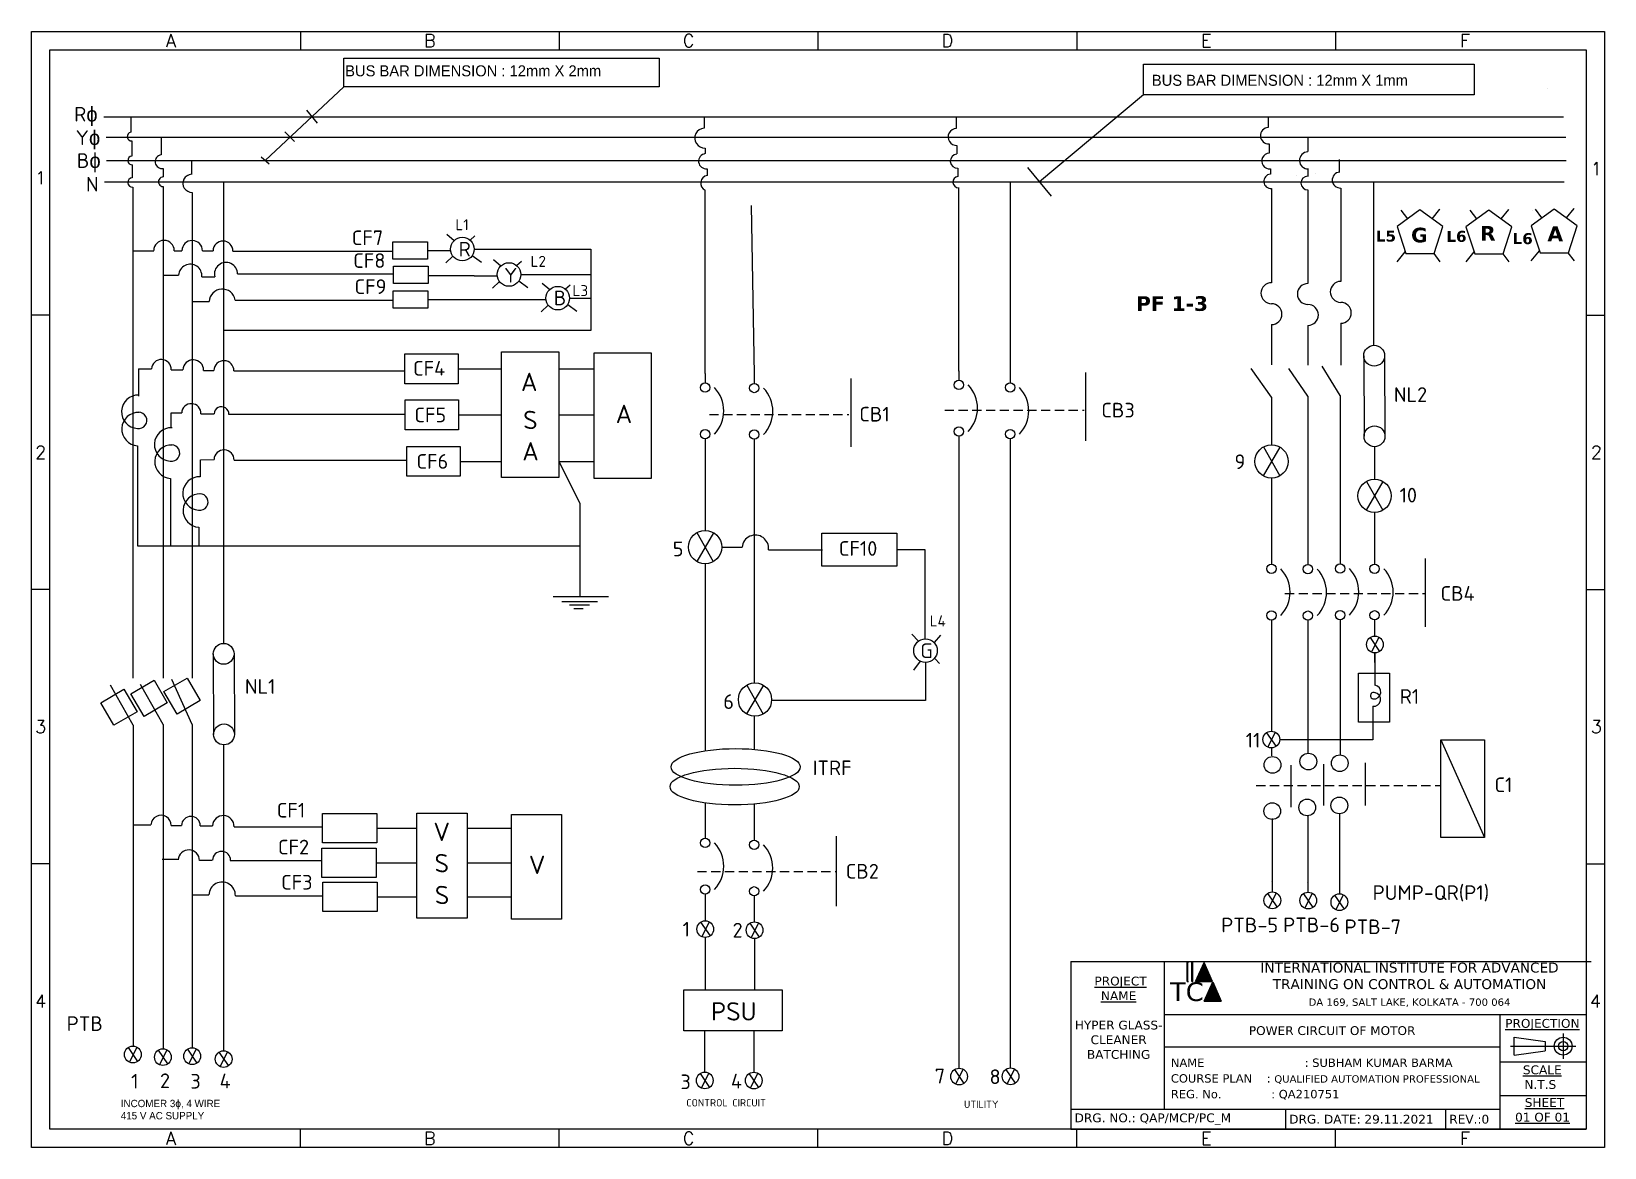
# Model space of a CAD drawing. Header units: millimetres. Extents: x 0 to 63260, y -9015 to 3579.
# Drawn here: x 38021 to 42308, y -3861 to -818 of the extents above; entities that cross this region are included whole.
import ezdxf
from ezdxf.enums import TextEntityAlignment as Align

# ---------------------------------------------------------------- set-up
doc = ezdxf.new("R2010")
doc.units = ezdxf.units.MM
doc.header["$LTSCALE"] = 10
doc.linetypes.add('DASHED', pattern=[0.75, 0.5, -0.25])
doc.styles.add('style2', font='verdana.ttf')

msp = doc.modelspace()

# ---------------------------------------------------------------- texts
at = {"color": 140, "style": 'style2'}
msp.add_text('TC', height=50.87, dxfattribs=at).set_placement((41170.1, -3460.9), align=Align.CENTER)
at = {"color": 2, "char_height": 35, "attachment_point": 5, "style": 'style2'}
for s, insert, width in [('{\\Fromans|c0;A}', (38401.5, -842.5), 705.35), ('{\\Fromans|c0;B}', (39106.9, -842.5), 705.35), ('{\\Fromans|c0;C}', (39812.2, -842.5), 705.35), ('{\\Fromans|c0;D}', (40517.6, -842.5), 705.35), ('{\\Fromans|c0;E}', (41222.9, -842.5), 705.35), ('\\pxqc;{\\Fromans|c0;F}', (41928.3, -842.5), 705.35), ('{\\Fromans|c0;1}', (38046.4, -1216.6), 50), ('{\\Fromans|c0;1}', (42286.3, -1191.6), 50), ('{\\Fromans|c0;2}', (38046.4, -1964.9), 50), ('{\\Fromans|c0;2}', (42286.3, -1964.9), 50), ('{\\Fromans|c0;3}', (38046.4, -2713.1), 50), ('{\\Fromans|c0;3}', (42286.3, -2713.1), 50), ('{\\Fromans|c0;4}', (38046.4, -3461.4), 50), ('{\\Fromans|c0;4}', (42283.5, -3461.4), 50), ('{\\Fromans|c0;A}', (38401.5, -3835.5), 705.35), ('{\\Fromans|c0;B}', (39106.9, -3835.5), 705.35), ('{\\Fromans|c0;C}', (39812.2, -3835.5), 705.35), ('{\\Fromans|c0;D}', (40517.6, -3835.5), 705.35), ('{\\Fromans|c0;E}', (41222.9, -3835.5), 705.35), ('\\pxqc;{\\Fromans|c0;F}', (41928.3, -3835.5), 705.35)]:
    msp.add_mtext(s, dxfattribs=dict(at, insert=insert, width=width))
at = {"lineweight": 9, "ltscale": 5, "attachment_point": 1}
for s, width, insert, char_height in [('BUS BAR DIMENSION : 12mm X 2mm', 875.322, (38876.3, -909.9), 30), ('BUS BAR DIMENSION : 12mm X 1mm', 875.322, (41074.8, -935.7), 30), ('{\\fISOCPEUR|b1|i0|c0|p34;Rɸ}', 22.558, (38137.7, -1023.1), 40), ('{\\fISOCPEUR|b1|i0|c0|p34;Yɸ}', 22.558, (38141.9, -1087), 40), ('{\\fISOCPEUR|b1|i0|c0|p34;Bɸ}', 22.558, (38145, -1149.6), 40), ('{\\fISOCPEUR|b1|i0|c0|p34;N}', 22.558, (38170, -1214.1), 40), ('{\\fISOCPEUR|b1|i0|c0|p34;CF7}', 22.558, (38894.4, -1360.1), 40), ('{\\fISOCPEUR|b1|i0|c0|p34;L1}', 66.683, (39176.5, -1329.4), 30), ('{\\fVerdana|b1|i0|c0|p34;L5}', 51.97, (41685.2, -1360.5), 30), ('{\\fVerdana|b1|i0|c0|p34;G}', 72.089, (41781.2, -1352.6), 40), ('{\\fVerdana|b1|i0|c0|p34;L6}', 51.97, (41877.5, -1361.2), 30), ('{\\fVerdana|b1|i0|c0|p34;R}', 72.089, (41969.4, -1348), 40), ('{\\fVerdana|b1|i0|c0|p34;L6}', 51.97, (42057.9, -1367.3), 30), ('{\\fVerdana|b1|i0|c0|p34;A}', 72.089, (42152.9, -1349.3), 40), ('{\\fISOCPEUR|b1|i0|c0|p34;R}', 22.558, (39185.6, -1391.1), 40), ('{\\fISOCPEUR|b1|i0|c0|p34;CF8}', 22.558, (38898.3, -1422.2), 40), ('{\\fISOCPEUR|b1|i0|c0|p34;L2}', 66.683, (39381.5, -1429.3), 30), ('{\\fISOCPEUR|b1|i0|c0|p34;CF9}', 22.558, (38901.9, -1493.3), 40), ('{\\fISOCPEUR|b1|i0|c0|p34;Y}', 22.558, (39309.5, -1462.1), 40), ('{\\fISOCPEUR|b1|i0|c0|p34;B}', 22.558, (39444.7, -1524), 40), ('{\\fISOCPEUR|b1|i0|c0|p34;L3}', 66.683, (39495.8, -1509.1), 30), ('{\\fVerdana|b1|i0|c0|p34;PF 1-3}', 334.848, (41031.8, -1539.4), 40), ('{\\fISOCPEUR|b1|i0|c0|p34;CF4}', 22.558, (39061.4, -1715.9), 40), ('{\\fISOCPEUR|b1|i0|c0|p34;A}', 22.558, (39355.4, -1748), 50), ('{\\fISOCPEUR|b1|i0|c0|p34;NL2}', 22.558, (41734.4, -1787.6), 40), ('{\\fISOCPEUR|b1|i0|c0|p34;CF5}', 22.558, (39065, -1843), 40), ('{\\fISOCPEUR|b1|i0|c0|p34;A}', 22.558, (39613.6, -1835.3), 50), ('{\\fISOCPEUR|b1|i0|c0|p34;CB1}', 22.558, (40277.6, -1841), 40), ('{\\fISOCPEUR|b1|i0|c0|p34;CB3}', 22.558, (40937.2, -1830), 40), ('{\\fISOCPEUR|b1|i0|c0|p34;S}', 22.558, (39361.3, -1851.7), 50), ('{\\fISOCPEUR|b1|i0|c0|p34;CF6}', 22.558, (39070.7, -1969.8), 40), ('{\\fISOCPEUR|b1|i0|c0|p34;A}', 22.558, (39359, -1937.2), 50), ('{\\fISOCPEUR|b1|i0|c0|p34;9}', 22.558, (41300, -1970.7), 40), ('{\\fISOCPEUR|b1|i0|c0|p34;10}', 22.558, (41749.9, -2061.7), 40), ('{\\fISOCPEUR|b1|i0|c0|p34;5}', 22.558, (39769.1, -2208.3), 40), ('{\\fISOCPEUR|b1|i0|c0|p34;CF10}', 22.558, (40221.7, -2207.1), 40), ('{\\fISOCPEUR|b1|i0|c0|p34;CB4}', 22.558, (41861.6, -2329.7), 40), ('{\\fISOCPEUR|b1|i0|c0|p34;L4}', 66.683, (40469.2, -2409.8), 30), ('{\\fISOCPEUR|b1|i0|c0|p34;G}', 22.558, (40443.7, -2485.9), 40), ('{\\fISOCPEUR|b1|i0|c0|p34;NL1}', 22.558, (38603.1, -2583.4), 40), ('{\\fISOCPEUR|b1|i0|c0|p34;R1}', 22.558, (41750.3, -2610.6), 40), ('{\\fISOCPEUR|b1|i0|c0|p34;6}', 22.558, (39906.8, -2624.7), 40), ('{\\fISOCPEUR|b1|i0|c0|p34;11}', 22.558, (41330.7, -2729.8), 40), ('{\\fISOCPEUR|b1|i0|c0|p34;ITRF}', 22.558, (40150.4, -2805.3), 40), ('{\\fISOCPEUR|b1|i0|c0|p34;C1}', 22.558, (42008.6, -2851.4), 40), ('{\\fISOCPEUR|b1|i0|c0|p34;CF1}', 22.558, (38690, -2920.8), 40), ('{\\fISOCPEUR|b1|i0|c0|p34;V}', 22.558, (39116.9, -2974.7), 50), ('{\\fISOCPEUR|b1|i0|c0|p34;CF2}', 22.558, (38693.2, -3021.3), 40), ('{\\fISOCPEUR|b1|i0|c0|p34;S}', 22.558, (39119.8, -3060.2), 50), ('{\\fISOCPEUR|b1|i0|c0|p34;V}', 22.558, (39376.9, -3064.7), 50), ('{\\fISOCPEUR|b1|i0|c0|p34;CF3}', 22.558, (38701.8, -3117.2), 40), ('{\\fISOCPEUR|b1|i0|c0|p34;CB2}', 22.558, (40240.5, -3087.2), 40), ('{\\fISOCPEUR|b1|i0|c0|p34;S}', 22.558, (39120.6, -3146.9), 50), ('{\\fISOCPEUR|b1|i0|c0|p34;PUMP-QR(P1)}', 40, (41676.5, -3145.5), 40), ('{\\fISOCPEUR|b1|i0|c0|p34;1}', 22.558, (39795.9, -3245.2), 40), ('{\\fISOCPEUR|b1|i0|c0|p34;2}', 22.558, (39932.2, -3247.9), 40), ('{\\fISOCPEUR|b1|i0|c0|p34;PTB-5}', 22.558, (41263.9, -3233.8), 40), ('{\\fISOCPEUR|b1|i0|c0|p34;PTB-6}', 22.558, (41432.6, -3233.3), 40), ('{\\fISOCPEUR|b1|i0|c0|p34;PTB-7}', 22.558, (41600, -3238.7), 40), ('{\\fISOCPEUR|b1|i0|c0|p34;PSU}', 22.558, (39873.4, -3464.3), 50), ('{\\fISOCPEUR|b1|i0|c0|p34;PTB}', 22.558, (38117.4, -3502.6), 40), ('{\\fISOCPEUR|b1|i0|c0|p34;1}', 22.558, (38293, -3659.7), 40), ('{\\fISOCPEUR|b1|i0|c0|p34;2}', 22.558, (38371.7, -3658.4), 40), ('{\\fISOCPEUR|b1|i0|c0|p34;3}', 22.558, (38454.5, -3659.8), 40), ('{\\fISOCPEUR|b1|i0|c0|p34;4}', 22.558, (38534.2, -3659), 40), ('{\\fISOCPEUR|b1|i0|c0|p34;3}', 22.558, (39790.1, -3661.3), 40), ('{\\fISOCPEUR|b1|i0|c0|p34;4}', 22.558, (39927.7, -3659.4), 40), ('{\\fISOCPEUR|b1|i0|c0|p34;7}', 22.558, (40483, -3645.5), 40), ('{\\fISOCPEUR|b1|i0|c0|p34;8}', 22.558, (40632.4, -3647.4), 40), ('INCOMER 3{\\fISOCPEUR|b0|i0|c0|p34;ɸ}, 4 WIRE\\P415 V AC SUPPLY', 364.261, (38264.8, -3730.3), 20), ('{\\fISOCPEUR|b0|i0|c0|p34;CONTROL CIRCUIT}', 364.261, (39806.1, -3728.4), 20), ('{\\fISOCPEUR|b1|i0|c0|p34;UTILITY}', 228.063, (40562.8, -3732.5), 20)]:
    msp.add_mtext_dynamic_manual_height_columns(s, width=width, gutter_width=12.5, heights=[0], dxfattribs=dict(at, insert=insert, char_height=char_height))
at = {"color": 140, "width": 963.119, "attachment_point": 2, "style": 'style2'}
for s, insert, char_height in [('INTERNATIONAL INSTITUTE FOR ADVANCED\\PTRAINING ON CONTROL & AUTOMATION', (41776.9, -3356.4), 27), ('DA 169, SALT LAKE, KOLKATA - 700 064', (41776.9, -3454.1), 20)]:
    msp.add_mtext(s, dxfattribs=dict(at, insert=insert, char_height=char_height))
at = {"color": 211, "char_height": 24, "style": 'style2'}
for s, insert, width, attachment_point in [('\\pxqc;\\P {\\LPROJECT\\PNAME} \\P\\PHYPER GLASS-\\PCLEANER \\PBATCHING', (40856.8, -3486.8), 254.85, 4), ('\\pxqc;{\\LPROJECTION} ', (42139.1, -3525.2), 235, 5), ('\\pxqc;POWER CIRCUIT OF MOTOR', (41566, -3541.9), 914.86, 5), (' {\\LSCALE} \\PN.T.S\\P ', (42133.5, -3688.8), 235, 5), (' {\\LSHEET\\P01 OF 01\\P} ', (42139.5, -3777.9), 235, 5), (' DRG. NO.: QAP/MCP/PC_M', (40853.7, -3783.4), 579.277, 4), (' DRG. DATE: 29.11.2021', (41438.6, -3783.4), 457.43, 4), (' REV.:0 ', (41874.9, -3783.4), 457.43, 4)]:
    msp.add_mtext(s, dxfattribs=dict(at, insert=insert, width=width, attachment_point=attachment_point))
at = {"color": 211, "insert": (41035.3, -3674), "char_height": 22.8, "width": 1173.883, "attachment_point": 4, "line_spacing_factor": 1.125, "style": 'style2'}
msp.add_mtext('^INAME^I^I^I: SUBHAM KUMAR BARMA\\P^ICOURSE PLAN    : {\\H0.87719x;QUALIFIED AUTOMATION PROFESSIONAL}              \\P^IREG. No.^I^I: QA210751', dxfattribs=at)

# ---------------------------------------------------------------- blocks, each defined once
blk = doc.blocks.new('Circuit Breaker')
at = {"color": 7}
for p, q in [((0, 0), (0.049999, 0)), ((0.349999, 0), (0.399999, 0))]:
    blk.add_line(p, q, dxfattribs=at)
for centre in [(0.074999, 0), (0.324999, 0)]:
    blk.add_circle(centre, 0.025, dxfattribs=at)
blk.add_arc((0.199999, -0.081249), 0.18125, 46.39717, 133.6028, dxfattribs=at)
blk = doc.blocks.new('Fuse')
at = {"color": 7}
for p, q in [((0, 0), (0.05, 0)), ((0.35, 0), (0.4, 0))]:
    blk.add_line(p, q, dxfattribs=at)
for centre, start, end in [((0.125, 0), 180, 0), ((0.275, 0), 0, 180)]:
    blk.add_arc(centre, 0.075, start, end, dxfattribs=at)

# ---------------------------------------------------------------- hatches: boundary and pattern name
h = msp.add_hatch(color=140)
h.paths.add_polyline_path([(41174.2, -3355.8), (41171.2, -3355.8), (41171.2, -3408.1), (41174.2, -3408.1)])
h.paths.add_polyline_path([(41186.4, -3355.8), (41183.4, -3355.8), (41183.4, -3408.1), (41186.4, -3408.1)])
for color, points in [(2, [(41217.1, -3355.8), (41194, -3408.1), (41240.1, -3408.1)]), (1, [(41240.5, -3409.1), (41217.5, -3461.4), (41263.5, -3461.4)])]:
    msp.add_hatch(color=color).paths.add_polyline_path(points)

# ---------------------------------------------------------------- linework, layer by layer
at = {"color": 6}
for p, q in [((38754.2, -817.5), (38754.2, -867.5)), ((39459.6, -817.5), (39459.6, -867.5)), ((40164.9, -817.5), (40164.9, -867.5)), ((40870.3, -817.5), (40870.3, -867.5)), ((41575.6, -817.5), (41575.6, -867.5)), ((38071.4, -1590.8), (38021.4, -1590.8)), ((42258.5, -1590.8), (42308.2, -1590.8)), ((38071.4, -2339), (38021.4, -2339)), ((42258.5, -2339), (42308.5, -2339)), ((38071.4, -3087.3), (38021.4, -3087.3)), ((42258.5, -3087.3), (42308.5, -3087.3)), ((38754.2, -3860.5), (38754.2, -3810.5)), ((39459.6, -3860.5), (39459.6, -3810.5)), ((40164.9, -3860.5), (40164.9, -3810.5)), ((40870.3, -3860.5), (40870.3, -3810.5)), ((41575.6, -3860.5), (41575.6, -3810.5))]:
    msp.add_line(p, q, dxfattribs=at)
at = {"lineweight": 9, "ltscale": 5}
for p, q in [((38872.5, -968.4), (38658.4, -1169.1)), ((42153.3, -972), (42153.3, -972)), ((42153.3, -972), (42153.3, -972)), ((41052.2, -990.6), (40768.4, -1227.7)), ((38218.9, -1050.2), (42197, -1050.2)), ((38292.4, -1050.2), (38292.4, -1092.5)), ((38770.5, -1032.3), (38800.2, -1068)), ((39854.6, -1050.2), (39854.6, -1081.4)), ((40541.9, -1050.2), (40541.9, -1082)), ((41364.8, -1050.2), (41392.1, -1050.2)), ((41392.1, -1050.2), (41392.1, -1079.4)), ((38224.5, -1105.4), (42202.6, -1105.4)), ((38374.9, -1105.4), (38374.9, -1153.6)), ((38711.7, -1091), (38738.6, -1117.3)), ((40541.9, -1082), (40541.9, -1082)), ((41499.6, -1108.9), (41499.6, -1145.2)), ((38295.1, -1116.1), (38295.1, -1157.5)), ((38738.6, -1117.3), (38738.6, -1117.3)), ((39857.5, -1135.4), (39857.5, -1150.7)), ((40543.5, -1128.4), (40543.5, -1151.6)), ((41394.2, -1124.3), (41394.2, -1149.3)), ((38226, -1169.1), (42204.1, -1169.1)), ((38295.8, -1181.2), (38295.8, -1216.6)), ((38380.5, -1191.5), (38380.5, -1214.3)), ((38457.6, -1168.1), (38457.6, -1207.1)), ((38638.9, -1169.1), (38830.7, -1169.1)), ((38647.8, -1159.6), (38669, -1178.2)), ((38658.4, -1169.1), (38658.4, -1169.1)), ((38669, -1178.2), (38669, -1178.2)), ((39862.9, -1191.7), (39862.9, -1210.5)), ((40546.4, -1190.3), (40546.4, -1212.8)), ((40736.2, -1188.8), (40800.6, -1266.7)), ((41397.8, -1192.1), (41397.8, -1206.7)), ((41500.2, -1191.8), (41500.2, -1212.7)), ((41585.5, -1166.7), (41585.5, -1202)), ((38220.4, -1227.7), (42198.5, -1227.7)), ((38297.4, -1242.1), (38297.4, -2581.1)), ((38380.4, -1240.4), (38380.4, -2581.1)), ((38380.5, -1214.3), (38380.5, -1214.3)), ((38445.8, -1208), (38445.8, -1208)), ((38545, -1227.7), (38545, -2486)), ((39991, -1227.7), (39991, -1227.7)), ((40549, -1743.7), (40548.9, -1243.1)), ((40688.9, -1227.7), (40688.9, -1753.3)), ((40768.4, -1227.7), (40768.4, -1227.7)), ((41468, -1209.2), (41468, -1209.2)), ((41519.5, -1204.4), (41519.5, -1204.4)), ((41678.9, -1228.2), (41678.9, -1482.8)), ((38459.6, -1256.3), (38459.6, -2581.1)), ((39857.3, -1750.5), (39857.2, -1249.9)), ((39857.2, -1249.9), (39857.2, -1249.9)), ((41401, -1245.8), (41401, -1483.5)), ((41500, -1249.3), (41500, -1485.7)), ((41589.7, -1245), (41589.7, -1480.4)), ((39982.8, -1292), (39991, -1753)), ((41772.2, -1328.3), (41754.3, -1304.6)), ((41754.3, -1304.6), (41754.3, -1304.6)), ((41838.6, -1328.2), (41860, -1302.1)), ((41860, -1302.1), (41860, -1302.1)), ((41960.1, -1328.8), (41942.2, -1305.1)), ((41942.2, -1305.1), (41942.2, -1305.1)), ((42026.6, -1328.8), (42048, -1302.6)), ((42048, -1302.6), (42048, -1302.6)), ((42112, -1306.7), (42112, -1306.7)), ((42137.9, -1326.1), (42120, -1302.4)), ((42204.4, -1326), (42225.7, -1299.9)), ((42225.7, -1299.9), (42225.7, -1299.9)), ((39153.5, -1369.9), (39173.8, -1387.2)), ((39100.6, -1414.6), (39163.1, -1414.6)), ((39229.5, -1374.9), (39216.9, -1386.6)), ((39227.9, -1410.9), (39546, -1410.9)), ((39546, -1410.9), (39546, -1632.6)), ((38297.4, -1415.2), (38354.7, -1415.2)), ((38410.6, -1415.3), (38431.4, -1415.3)), ((38487.4, -1415.7), (38487.4, -1415.7)), ((38487.4, -1415.7), (38516.2, -1415.7)), ((38570.5, -1416.5), (39006.1, -1416.5)), ((39169.9, -1430.2), (39150.8, -1448)), ((39150.8, -1448), (39150.8, -1448)), ((39222.8, -1428.3), (39247.4, -1446.4)), ((39280.5, -1439.2), (39300.8, -1456.6)), ((39356.5, -1444.3), (39343.9, -1456)), ((41743, -1445.2), (41765.2, -1418.1)), ((41860.6, -1445.2), (41843.8, -1423)), ((41931, -1445.8), (41953.2, -1418.6)), ((42048.6, -1445.8), (42031.8, -1423.5)), ((42108.7, -1443), (42131, -1415.8)), ((42226.4, -1443), (42209.5, -1420.8)), ((38380.4, -1481.7), (38422.4, -1481.7)), ((38485.8, -1486.3), (38520.8, -1486.3)), ((38583.2, -1478.8), (39008.4, -1478.8)), ((39227.6, -1484), (39102.9, -1484)), ((39227.6, -1484), (39290.1, -1484)), ((39296.9, -1499.6), (39277.8, -1517.3)), ((39349.8, -1497.6), (39374.4, -1515.7)), ((39354.9, -1480.2), (39546, -1480.2)), ((41401, -1483.5), (41401, -1483.5)), ((41678.9, -1482.8), (41678.9, -1673.2)), ((39277.8, -1517.3), (39277.8, -1517.3)), ((39413.4, -1503.7), (39433.7, -1521.1)), ((39489.5, -1508.8), (39476.8, -1520.5)), ((38459.6, -1554.1), (38505.7, -1554.1)), ((38576.2, -1549.8), (39007.2, -1549.8)), ((39101.8, -1548.4), (39360.9, -1548.4)), ((39360.5, -1548.5), (39423, -1548.5)), ((39429.9, -1564.1), (39410.8, -1581.8)), ((39410.8, -1581.8), (39410.8, -1581.8)), ((39482.7, -1562.1), (39507.4, -1580.2)), ((39487.8, -1544.7), (39546, -1544.7)), ((39546, -1632.6), (38545, -1632.6)), ((41400.7, -1635.9), (41400.7, -1726.5)), ((41500, -1638.1), (41500, -1727.2)), ((41589.6, -1632.3), (41589.6, -1727.2)), ((41652.3, -1701.6), (41653.2, -1921.3)), ((41709.1, -1701.6), (41710, -1921.2)), ((38312.8, -1737.3), (38312.8, -1811.6)), ((38312.8, -1737.3), (38348.7, -1737.3)), ((38402.2, -1739.9), (38434.2, -1739.9)), ((38434.2, -1739.9), (38434.2, -1739.9)), ((38490.5, -1741.6), (38518.4, -1741.6)), ((38518.4, -1741.6), (38518.4, -1741.6)), ((39184.3, -1737.4), (39302.5, -1737.4)), ((39458.6, -1737.4), (39554.6, -1737.4)), ((39991, -1753), (39991, -1753)), ((40894.2, -1747.3), (40894.2, -1933.9)), ((41400.6, -1815), (41345.6, -1736.6)), ((41345.6, -1736.6), (41345.6, -1736.6)), ((41500, -1811.6), (41447.7, -1736.6)), ((41447.7, -1736.6), (41447.7, -1736.6)), ((41500, -1727.2), (41500, -1727.2)), ((41587.9, -1810.4), (41538.9, -1730.3)), ((41589.6, -1727.2), (41589.6, -1727.2)), ((40254.8, -1763.6), (40254.8, -1950.3)), ((41400.6, -1815), (41400.6, -1944.5)), ((41400.6, -1815), (41400.6, -1815)), ((41500, -1811.6), (41500, -2048.4)), ((41587.9, -1810.4), (41587.9, -2049.5)), ((38402.1, -1898.1), (38402.1, -1857.6)), ((38402.1, -1857.6), (38402.1, -1857.6)), ((38402.1, -1857.6), (38430.8, -1857.6)), ((38430.8, -1857.6), (38430.8, -1857.6)), ((38483.3, -1859.9), (38518.9, -1859.9)), ((38559.3, -1860.8), (39041, -1860.8)), ((39041, -1860.8), (39041, -1860.8)), ((39185, -1862.9), (39302.5, -1862.9)), ((39458.6, -1862.9), (39554.6, -1862.9)), ((39554.6, -1862.9), (39554.6, -1862.9)), ((38310.7, -1946.9), (38310.7, -2220.4)), ((39857.3, -1953.7), (39857.3, -2178)), ((39991.1, -1954.8), (39991.1, -2593.8)), ((40548.8, -1946.3), (40548.8, -3517.2)), ((40688.6, -1953.3), (40688.6, -3521.6)), ((41423.7, -1950.7), (41378, -2029.1)), ((41378.6, -1950.4), (41423.1, -2029.4)), ((41681.6, -1949.7), (41681.6, -2038.2)), ((38481.6, -1985.6), (38519.1, -1985)), ((38481.6, -2031.4), (38481.6, -1985.6)), ((38573.6, -1986.4), (39043.9, -1986.4)), ((39043.9, -1986.4), (39043.9, -1986.4)), ((39189.7, -1989.8), (39302.5, -1989.8)), ((39458.6, -1989.8), (39554.6, -1989.8)), ((39458.6, -1989.8), (39458.6, -1989.8)), ((39458.6, -1989.8), (39515.4, -2103.5)), ((41400.6, -1989.4), (41400.6, -1990.3)), ((38400.6, -2036), (38400.6, -2220.4)), ((41400.6, -2035.3), (41400.6, -2048.4)), ((41400.6, -2048.4), (41400.6, -2048.4)), ((41400.6, -2048.4), (41400.6, -2245.6)), ((41500, -2048.4), (41500, -2048.4)), ((41500, -2048.4), (41500, -2245.6)), ((41587.9, -2049.5), (41587.9, -2049.5)), ((41587.9, -2049.5), (41587.9, -2245.6)), ((41704.6, -2044.4), (41658.9, -2122.7)), ((41659.5, -2044.1), (41704, -2123.1)), ((41681.6, -2083.3), (41681.6, -2083.8)), ((39515.4, -2103.5), (39515.4, -2287)), ((41681.6, -2128.9), (41681.6, -2245.6)), ((38477.8, -2169.3), (38477.8, -2220.4)), ((39880.2, -2184.2), (39834.4, -2262.5)), ((39835, -2183.8), (39879.5, -2262.9)), ((38310.7, -2220.4), (38477.8, -2220.4)), ((38400.6, -2220.4), (38400.6, -2220.4)), ((38477.8, -2220.4), (38477.8, -2220.4)), ((38477.8, -2220.4), (39515.4, -2220.4)), ((38477.8, -2220.4), (38477.8, -2220.4)), ((39902.6, -2223.3), (39937.5, -2223.3)), ((39937.5, -2223.3), (39958.1, -2223.3)), ((39857.3, -2268.7), (39857.3, -2778.6)), ((40030.1, -2230.7), (40177.6, -2230.7)), ((40380, -2230.2), (40456.4, -2230.2)), ((40456.4, -2230.2), (40456.4, -2412.5)), ((41400.6, -2245.6), (41400.6, -2245.6)), ((41500, -2245.6), (41500, -2245.6)), ((41587.9, -2245.6), (41587.9, -2245.6)), ((41681.6, -2245.6), (41681.6, -2245.6)), ((41819.3, -2254.2), (41819.3, -2440.9)), ((39515.4, -2287), (39515.4, -2287)), ((39515.4, -2287), (39515.4, -2360.2)), ((39442.8, -2358.2), (39593.6, -2358.2)), ((39467.1, -2371.7), (39564.4, -2371.7)), ((39487.4, -2381.1), (39542.5, -2381.1)), ((39499.5, -2390.9), (39524.6, -2390.9)), ((39515.4, -2360.2), (39515.4, -2360.2)), ((40456.5, -2411.3), (40456.5, -2473.5)), ((40438.5, -2479.9), (40420.8, -2460.8)), ((40423.2, -2462.1), (40423.2, -2462.1)), ((40498.9, -2463.5), (40481.5, -2483.8)), ((41400.6, -2447.7), (41400.6, -2656.9)), ((41500.1, -2448.4), (41500.1, -2659.9)), ((41587.7, -2447), (41587.7, -2658.6)), ((41669.7, -2470.2), (41695.6, -2507.7)), ((41693.2, -2468.7), (41673.1, -2509.7)), ((41681.6, -2447.5), (41681.6, -2466.7)), ((41681.6, -2466.7), (41681.6, -2466.7)), ((38516.8, -2514.4), (38517.7, -2734.1)), ((38573.6, -2514.4), (38574.5, -2733.9)), ((40496.2, -2540.8), (40484.5, -2528.2)), ((41682.6, -2511.8), (41682.6, -2538.4)), ((41682.6, -2538.4), (41682.6, -2511.8)), ((40442.9, -2534.1), (40424.8, -2558.7)), ((40457.9, -2537.9), (40457.9, -2641.2)), ((41682.6, -2538.4), (41682.4, -2599.9)), ((41682.6, -2538.4), (41682.6, -2538.4)), ((38298.7, -2709.3), (38236.7, -2599.9)), ((38380.2, -2707.1), (38318.2, -2597.8)), ((38318.2, -2597.8), (38318.2, -2597.8)), ((38459.5, -2707.5), (38403.5, -2584.2)), ((38403.5, -2584.2), (38403.5, -2584.2)), ((40016.1, -2600), (39970.3, -2678.3)), ((39970.9, -2599.6), (40015.4, -2678.7)), ((41682.4, -2599.9), (41682.4, -2599.9)), ((41682.4, -2599.9), (41682.4, -2599.9)), ((39991.1, -2635.4), (39991.1, -2635.5)), ((40040.5, -2641.2), (40038.5, -2641.2)), ((40038.5, -2641.2), (40038.5, -2641.2)), ((40457.9, -2641.2), (40040.5, -2641.2)), ((41400.6, -2638.9), (41400.6, -2725.3)), ((41400.6, -2656.9), (41400.6, -2656.9)), ((41676.8, -2657.5), (41676.8, -2694)), ((39991.1, -2684.5), (39991.1, -2774.8)), ((41500.1, -2659.9), (41500.1, -2659.9)), ((41500.1, -2659.9), (41500.1, -2785.7)), ((41587.7, -2658.6), (41587.7, -2658.6)), ((41587.7, -2658.6), (41587.7, -2790.2)), ((41676.8, -2694), (41676.8, -2748.9)), ((38298.1, -2709), (38298.1, -3584.1)), ((38380.2, -2707.1), (38380.2, -3590.9)), ((38459.5, -2707.5), (38459.5, -3588.2)), ((41387.3, -2729.4), (41413.2, -2766.9)), ((41410.9, -2727.9), (41390.8, -2768.9)), ((38545, -2762.6), (38545, -3596.3)), ((41377.5, -2748.9), (41377.2, -2748.9)), ((41400.6, -2748.6), (41400.6, -2748.9)), ((41400.8, -2748.9), (41400.6, -2748.9)), ((41400.6, -2771), (41400.6, -2792.4)), ((41676.8, -2748.9), (41423.1, -2748.9)), ((41500.1, -2785.7), (41500.1, -2785.7)), ((41862.3, -2748.6), (41981.3, -3015)), ((41400.6, -2792.4), (41400.6, -2792.4)), ((41453.2, -2818), (41453.2, -2932.7)), ((41542.5, -2814.8), (41542.5, -2927.7)), ((41587.7, -2790.2), (41587.7, -2790.2)), ((41655.7, -2811.6), (41655.7, -2927.9)), ((41861.4, -2873.8), (41861.4, -2873.8)), ((39857.3, -2920.9), (39857.3, -2933.5)), ((39857.3, -2933.5), (39857.3, -2993.7)), ((39991.1, -2924.1), (39991.1, -2931.8)), ((39991.1, -2931.8), (39991.1, -2997.5)), ((41453.2, -2932.7), (41453.2, -2932.7)), ((41499.7, -2955.4), (41499.7, -3164.3)), ((41542.5, -2927.7), (41542.5, -2927.7)), ((41586.1, -2950.9), (41586.1, -3168.7)), ((41655.7, -2927.9), (41655.7, -2927.9)), ((38298.1, -2980.7), (38347.1, -2980.7)), ((38347.1, -2980.7), (38347.1, -2980.7)), ((38401.9, -2982.7), (38430.4, -2982.7)), ((38481.4, -2983.2), (38514.9, -2983.2)), ((38514.9, -2983.2), (38514.9, -2983.2)), ((38573.5, -2986.1), (38815, -2986.1)), ((38815, -2986.1), (38815, -2986.1)), ((38962.6, -2989.3), (39071.9, -2989.3)), ((39208.6, -2989.3), (39329.3, -2989.3)), ((39329.3, -2989.3), (39329.3, -2989.3)), ((41403.1, -2963.8), (41403.1, -3163.7)), ((40214.5, -3011.7), (40214.5, -3202.4)), ((41981.3, -3015), (41981.3, -3015)), ((38377.3, -3073.9), (38420.3, -3073.9)), ((38423.3, -3057.6), (38423.3, -3057.6)), ((38479.4, -3076.7), (38514, -3076.7)), ((38562.7, -3077.8), (38812.5, -3077.8)), ((38961, -3084.1), (39071.9, -3084.1)), ((39208.6, -3084.1), (39329.3, -3084.1)), ((38460.3, -3171.6), (38504.9, -3171.6)), ((41390.1, -3167.7), (41416, -3205.3)), ((41413.7, -3166.3), (41393.6, -3207.3)), ((41400.5, -3136.1), (41400.5, -3136.1)), ((41487.9, -3168.3), (41513.8, -3205.9)), ((41511.5, -3166.9), (41491.4, -3207.9)), ((41498.3, -3139.2), (41498.3, -3139.2)), ((41596.4, -3171.3), (41576.3, -3212.2)), ((41585.3, -3143.8), (41585.3, -3143.8)), ((38577.1, -3173.8), (38815.4, -3173.8)), ((38963.5, -3177.1), (39071.9, -3177.1)), ((39208.6, -3177.1), (39329.3, -3177.1)), ((39857.4, -3195), (39857.4, -3242.1)), ((39990.9, -3200), (39990.9, -3244.8)), ((41572.8, -3172.7), (41598.7, -3210.3)), ((39844.7, -3246.1), (39870.7, -3283.7)), ((39868.3, -3244.7), (39848.2, -3285.6)), ((39979, -3249.1), (40004.9, -3286.7)), ((40002.6, -3247.7), (39982.5, -3288.6)), ((39843.9, -3283.1), (39843.9, -3283.1)), ((39848.2, -3285.6), (39848.2, -3285.6)), ((39857.7, -3287.7), (39857.7, -3430.8)), ((39865, -3286.5), (39865, -3286.5)), ((39870.7, -3283.7), (39870.7, -3283.7)), ((39872.9, -3281.9), (39872.9, -3281.9)), ((39992, -3290.7), (39992, -3430.8)), ((39857.7, -3430.8), (39857.7, -3430.8)), ((39855.7, -3542.2), (39855.7, -3654.8)), ((39989.9, -3542.2), (39989.9, -3655)), ((40548.8, -3517.2), (40548.8, -3644.1)), ((40688.6, -3521.6), (40688.6, -3643.6)), ((38284.7, -3588), (38310.6, -3625.6)), ((38308.3, -3586.6), (38288.2, -3627.6)), ((38366.5, -3595.1), (38392.4, -3632.7)), ((38390.1, -3593.7), (38370, -3634.7)), ((38446.4, -3592.6), (38472.3, -3630.2)), ((38470, -3591.2), (38449.9, -3632.1)), ((38459.5, -3588.2), (38459.5, -3588.2)), ((38532.1, -3600.4), (38558, -3638)), ((38555.7, -3599), (38535.6, -3639.9)), ((38545, -3596.3), (38545, -3596.3)), ((39843.4, -3658.9), (39869.3, -3696.4)), ((39867, -3657.4), (39846.9, -3698.4)), ((39976.9, -3659.1), (40002.8, -3696.7)), ((40000.5, -3657.7), (39980.4, -3698.6)), ((40536.5, -3648.1), (40562.4, -3685.7)), ((40560.1, -3646.7), (40540, -3687.7)), ((40676.7, -3647.6), (40702.6, -3685.2)), ((40700.3, -3646.2), (40680.2, -3687.1))]:
    msp.add_line(p, q, dxfattribs=at)
at = {"linetype": 'DASHED', "lineweight": 9, "ltscale": 5}
for p, q in [((39869, -1862.3), (40249.2, -1862.3)), ((40510.4, -1850.4), (40890.6, -1850.4)), ((41437.6, -2350.1), (41817.7, -2350.1)), ((41359.1, -2873.8), (41861.4, -2873.8)), ((39836.3, -3107.8), (40214.5, -3107.8))]:
    msp.add_line(p, q, dxfattribs=at)
at = {"color": 84}
for p, q in [((42258.5, -3329.7), (42258.5, -3810.5)), ((40853.7, -3353.6), (40853.7, -3810.5)), ((40853.7, -3353.6), (42271.8, -3353.6)), ((41108.6, -3353.6), (41108.6, -3756.3)), ((41108.6, -3498), (42258.5, -3498)), ((42023.5, -3498), (42023.5, -3810.5)), ((41108.6, -3585.8), (42023.5, -3585.8)), ((42023.5, -3626.5), (42258.5, -3626.5)), ((42023.5, -3718.5), (42258.5, -3718.5)), ((40853.7, -3756.3), (42023.5, -3756.3)), ((41438.6, -3756.3), (41438.6, -3810.5)), ((41874.9, -3756.3), (41874.9, -3810.5)), ((40853.7, -3810.5), (42258.5, -3810.5))]:
    msp.add_line(p, q, dxfattribs=at)
at = {"color": 140}
for p, q in [((41174.2, -3355.8), (41171.2, -3355.8)), ((41171.2, -3408.1), (41171.2, -3355.8)), ((41186.4, -3355.8), (41183.4, -3355.8)), ((41183.4, -3408.1), (41183.4, -3355.8)), ((41186.4, -3408.1), (41186.4, -3355.8))]:
    msp.add_line(p, q, dxfattribs=at)
at = {"color": 2}
for p, q in [((41194, -3408.1), (41217.1, -3355.8)), ((41240.1, -3408.1), (41217.1, -3355.8)), ((41194, -3408.1), (41240.1, -3408.1))]:
    msp.add_line(p, q, dxfattribs=at)
at = {"color": 4}
for p, q in [((41171.2, -3408.1), (41174.2, -3408.1)), ((41183.4, -3408.1), (41186.4, -3408.1))]:
    msp.add_line(p, q, dxfattribs=at)
at = {"color": 1}
for p, q in [((41217.5, -3461.4), (41240.5, -3409.1)), ((41240.5, -3409.1), (41263.5, -3461.4)), ((41217.5, -3461.4), (41263.5, -3461.4))]:
    msp.add_line(p, q, dxfattribs=at)
at = {"color": 160}
for p, q in [((42195.7, -3549.7), (42195.7, -3618.3)), ((42051.9, -3584), (42230, -3584)), ((42061.9, -3559.7), (42146.3, -3571.5)), ((42061.9, -3608.3), (42146.3, -3596.5))]:
    msp.add_line(p, q, dxfattribs=at)
at = {"color": 240}
for points in [[(38021.4, -817.5), (42308.5, -817.5), (42308.5, -3860.5), (38021.4, -3860.5)], [(38071.4, -867.5), (42258.5, -867.5), (42258.5, -3810.5), (38071.4, -3810.5)]]:
    msp.add_lwpolyline(points, close=True, dxfattribs=at)
at = {"lineweight": 9, "ltscale": 5}
for points in [[(38872.5, -890.1), (39731.8, -890.1), (39731.8, -968.4), (38872.5, -968.4)], [(41052.2, -907.1), (41953.2, -907.1), (41953.2, -990.6), (41052.2, -990.6)], [(41805.4, -1304.1), (41742.9, -1349.5), (41766.8, -1423), (41844.1, -1423), (41867.9, -1349.5)], [(41993.4, -1304.7), (41930.9, -1350.1), (41954.8, -1423.5), (42032, -1423.5), (42055.9, -1350.1)], [(42171.2, -1301.9), (42108.7, -1347.3), (42132.6, -1420.8), (42209.8, -1420.8), (42233.7, -1347.3)], [(39006.1, -1391), (39100.6, -1391), (39100.6, -1438.2), (39006.1, -1438.2)], [(39008.4, -1457.3), (39102.9, -1457.3), (39102.9, -1504.5), (39008.4, -1504.5)], [(39007.3, -1524.8), (39101.8, -1524.8), (39101.8, -1572), (39007.3, -1572)], [(39039.3, -1696.7), (39184.3, -1696.7), (39184.3, -1778), (39039.3, -1778)], [(39302.5, -1690.9), (39458.6, -1690.9), (39458.6, -2033.9), (39302.5, -2033.9)], [(39554.6, -1693.3), (39710.6, -1693.3), (39710.6, -2036.3), (39554.6, -2036.3)], [(39040, -1822.3), (39185, -1822.3), (39185, -1903.6), (39040, -1903.6)], [(39044.7, -1949.1), (39189.7, -1949.1), (39189.7, -2030.4), (39044.7, -2030.4)], [(40175.7, -2185.1), (40380, -2185.1), (40380, -2275.2), (40175.7, -2275.2)], [(41637.9, -2567.2), (41722.7, -2567.2), (41722.7, -2700.6), (41637.9, -2700.6)], [(38245.6, -2709.3), (38210, -2647.7), (38273.5, -2610.9), (38309.1, -2672.5)], [(38328.1, -2684.9), (38292.4, -2623.3), (38356, -2586.6), (38391.6, -2648.2)], [(38418, -2678.7), (38382.3, -2617.1), (38445.9, -2580.4), (38481.5, -2642)], [(38380.2, -2707.1), (38380.2, -2707.1), (38380.2, -2707.1), (38380.2, -2707.1)], [(41862.3, -2748.6), (41981.3, -2748.6), (41981.3, -3015), (41862.3, -3015)], [(38814.3, -2949.3), (38962.6, -2949.3), (38962.6, -3029.3), (38814.3, -3029.3)], [(39071.9, -2949.2), (39208.6, -2949.2), (39208.6, -3235), (39071.9, -3235)], [(39329.3, -2952.4), (39466, -2952.4), (39466, -3238.1), (39329.3, -3238.1)], [(38812.7, -3044.1), (38961, -3044.1), (38961, -3124.1), (38812.7, -3124.1)], [(38815.2, -3137.1), (38963.5, -3137.1), (38963.5, -3217.1), (38815.2, -3217.1)], [(39799.3, -3430.8), (40066.9, -3430.8), (40066.9, -3542.2), (39799.3, -3542.2)]]:
    msp.add_lwpolyline(points, close=True, dxfattribs=at)
msp.add_lwpolyline([(38573, -1742.4), (39038.4, -1742.4), (39038.4, -1742.4)], dxfattribs=at)
at = {"color": 160}
for points in [[(42061.9, -3608.3), (42061.9, -3559.7)], [(42146.3, -3571.5), (42146.3, -3596.5)]]:
    msp.add_lwpolyline(points, dxfattribs=at)
at = {"lineweight": 9, "ltscale": 5}
for centre, radius in [((39195.7, -1410.9), 32.2), ((39322.7, -1480.2), 32.2), ((39455.6, -1544.7), 32.2), ((41680.7, -1701.6), 28.4), ((41681.6, -1921.3), 28.4), ((41400.9, -1989.9), 45.4), ((41681.7, -2083.6), 45.4), ((39857.3, -2223.3), 45.4), ((38545.2, -2514.4), 28.4), ((40457.9, -2505.6), 32.2), ((41682.6, -2488.9), 22.8), ((39993.2, -2639.1), 45.4), ((38546.1, -2734.1), 28.4), ((41400.3, -2748.1), 22.8), ((41501.3, -2808.1), 22.8), ((41403.5, -2817.3), 22.8), ((41586.8, -2812.7), 22.8), ((41498.2, -2933.2), 22.8), ((41585.7, -2927.7), 22.8), ((41402.9, -2943.2), 22.8), ((41403.1, -3186.5), 22.8), ((41500.9, -3187.1), 22.8), ((41585.8, -3191.5), 22.8), ((39857.7, -3264.9), 22.8), ((39992, -3267.9), 22.8), ((38297.7, -3606.8), 22.8), ((38379.5, -3613.9), 22.8), ((38459.4, -3611.4), 22.8), ((38545.1, -3619.2), 22.8), ((40689.7, -3666.4), 22.8), ((39856.3, -3677.6), 22.8), ((39989.9, -3677.9), 22.8), ((40549.4, -3666.9), 22.8)]:
    msp.add_circle(centre, radius, dxfattribs=at)
at = {"color": 160}
for radius in [24.3, 12.5]:
    msp.add_circle((42195.7, -3584), radius, dxfattribs=at)
at = {"lineweight": 9, "ltscale": 5}
for centre, radius, start, end in [((38294.4, -1104.2), 11.9, 100.0697, 273.3074), ((39856.1, -1108.4), 27, 93.0629, 273.0629), ((40542.7, -1105.2), 23.2, 91.9879, 271.9879), ((41393.1, -1101.8), 22.5, 92.6592, 272.6592), ((38295.8, -1169.3), 11.9, 93.3074, 273.3074), ((38377.7, -1172.5), 19.1, 98.4332, 278.4332), ((39860.2, -1171.2), 20.7, 97.5548, 277.5548), ((40544.9, -1171), 19.4, 94.2142, 274.2142), ((41396, -1170.7), 21.5, 94.8892, 274.8892), ((41500.5, -1169.1), 23.3, 92.124, 272.124), ((38296.6, -1229.4), 12.8, 93.7444, 273.7444), ((38380.5, -1227.4), 13.1, 89.3439, 269.3439), ((38458.7, -1231.6), 24.6, 92.3559, 272.3559), ((39865.7, -1231), 20.7, 97.5565, 245.9081), ((40547.5, -1228.1), 15.4, 94.1319, 274.1319), ((41399.4, -1226.2), 19.6, 94.5913, 274.5913), ((41499.8, -1230.9), 18.7, 90.82, 270.82), ((41588.1, -1222.7), 21.7, 94.2446, 274.2446), ((38382.7, -1415.2), 28, 359.935, 179.935), ((38459.4, -1415.5), 28, 359.5902, 179.5902), ((38543.3, -1416.1), 27.1, 359.0815, 179.0815), ((38454.1, -1484), 31.8, 355.833, 175.833), ((38551.6, -1478.8), 31.6, 0, 193.8411), ((38541.2, -1555.5), 35.5, 9.2358, 177.7339), ((38375.5, -1738.6), 26.8, 357.2613, 177.2613), ((38462.3, -1740.8), 28.2, 358.2729, 178.2729), ((38545.7, -1742.4), 27.3, 358.3661, 178.3661), ((38312.2, -1854.5), 45.5, 87.1353, 267.1353), ((38457, -1858.8), 26.3, 357.4012, 177.4012), ((38539.1, -1860.8), 20.2, 357.467, 177.467), ((38313, -1901.5), 45.5, 87.1353, 267.1353), ((38313.6, -1878.1), 22.2, 260.5761, 91.5079), ((38402.1, -1943.6), 45.5, 87.1353, 267.1353), ((38402.9, -1990.5), 45.5, 87.1353, 267.1353), ((38403.4, -1967.2), 22.2, 260.5761, 91.5079), ((38546.3, -1985.7), 27.3, 358.4662, 178.4662), ((38479.3, -2076.9), 45.5, 87.1353, 267.1353), ((38480, -2123.8), 45.5, 87.1353, 267.1353), ((38480.6, -2100.5), 22.2, 260.5761, 91.5079), ((39994.1, -2227), 36.2, 354.1938, 174.1938), ((41679.9, -2618.5), 18.8, 262.1407, 82.1407), ((41679.2, -2628.6), 8.75, 71.5159, 274.5237), ((41679.4, -2638.9), 18.8, 262.1407, 82.1407), ((38374.5, -2981.7), 27.4, 357.8157, 177.8157), ((38455.9, -2983), 25.5, 359.5301, 179.5301), ((38544.2, -2984.6), 29.3, 357.141, 177.141), ((38450.2, -3078.2), 29.2, 0, 176.0583), ((38539.5, -3077.6), 24.7, 359.5246, 179.5246), ((38541, -3172.7), 36.1, 358.311, 178.311)]:
    msp.add_arc(centre, radius, start, end, dxfattribs=at)
for centre in [(39940.5, -2822.7), (39937.8, -2876.5)]:
    msp.add_ellipse(centre, major_axis=(176.2, 0), ratio=0.28361, dxfattribs=at)

# ---------------------------------------------------------------- block references
at = {"lineweight": 9, "ltscale": 5, "rotation": 270}
for name, p, xscale, yscale, zscale in [('Fuse', (41400.7, -1483.5), 381, 381, 381), ('Fuse', (41500, -1485.7), 381, 381, 381), ('Fuse', (41589.6, -1479.9), 381, 381, 381), ('Circuit Breaker', (39857.3, -1750.5), 508, 508, 508), ('Circuit Breaker', (39991.1, -1751.6), 508, 508, 508), ('Circuit Breaker', (40548.8, -1743.1), 508, 508, 508), ('Circuit Breaker', (40688.6, -1750.1), 508, 508, 508), ('Circuit Breaker', (41400.6, -2244.5), 508, 508, 508), ('Circuit Breaker', (41500.1, -2245.2), 508, 508, 508), ('Circuit Breaker', (41587.7, -2243.8), 508, 508, 508), ('Circuit Breaker', (41681.6, -2244.3), 508, 508, 508), ('Circuit Breaker', (39857.4, -2991.8), 508, 508, 508), ('Circuit Breaker', (39990.9, -2996.8), 508, 508, 508)]:
    msp.add_blockref(name, p, dxfattribs=dict(at, xscale=xscale, yscale=yscale, zscale=zscale))

msp.set_redraw_order([(e.dxf.handle, doc.entitydb.next_handle()) for e in msp.query("TEXT MTEXT ATTDEF DIMENSION ARC_DIMENSION")])  # texts and dimensions are drawn at this point

doc.saveas('drawing.dxf')
